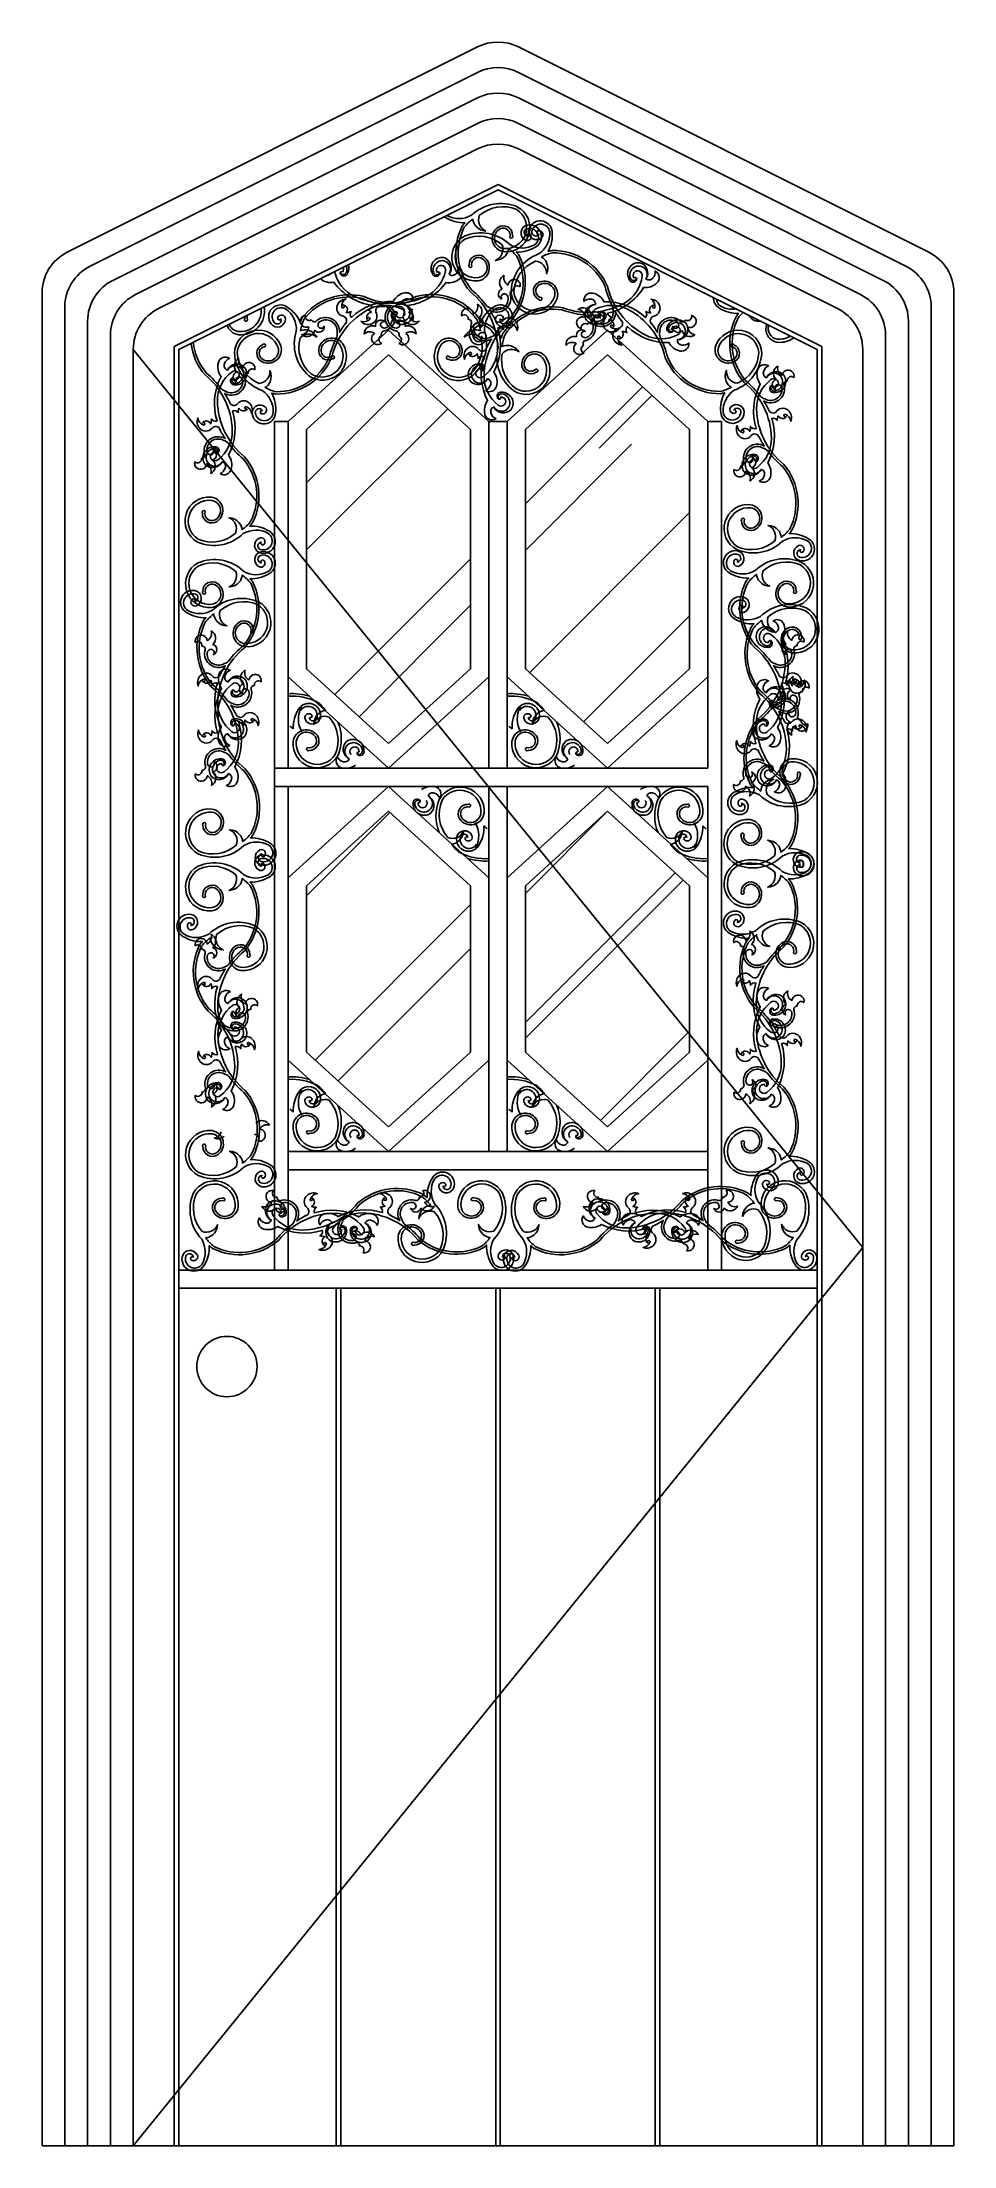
# Model space of a CAD drawing. Header units: metres. Extents: x 0 to 1000, y 0 to 2306.
import ezdxf

# ---------------------------------------------------------------- set-up
doc = ezdxf.new("R2010")
doc.units = ezdxf.units.M
for name, color, linetype in [('2', 2, 'Continuous'), ('3', 3, 'Continuous'), ('4', 4, 'Continuous'), ('BH', 3, 'Continuous')]:
    doc.layers.add(name, color=color, linetype=linetype)

# ---------------------------------------------------------------- blocks, each defined once
blk = doc.blocks.new('TH-19')
at = {"layer": '3'}
for points in [[(1097.17, -357.8, 0.03), (1008.96, -408.15, 0.64), (885.4, -234.57, -0.59), (842.49, -210.17, -0.67), (812.81, -153.3, 1.07), (797.58, -254, -0.38), (716.91, -287.57, 0.53), (829.22, -303.43, 0.72), (916.45, -305.86, -0.64), (870.83, -284.92, -0.17), (890.32, -256.39, -0.65), (991.67, -398.11, -0.12), (971.57, -434.39, 0.06), (838.37, -560.18, -0.3), (314.56, -621.74, -0.07), (245.88, -549.91, 0.17), (305.9, -523.94, 0.21), (345.35, -439.93, -0.41), (215.56, -495.76, -0.29), (166.56, -182.75, -0.8), (491.25, -295.02, -0.76), (325.28, -317.02, -0.62), (396.59, -240.84, 1.16), (383.73, -217.31, 0.61), (315.12, -340.72, 0.68), (518.35, -291.64, 0.82), (141.87, -177.81, 0.3), (212.41, -560.57, -0.27), (214.73, -769.04, -0.88), (79.8, -702.85, -0.77), (142.23, -710.93, 1.05), (124.57, -733.98, 0.79), (175.66, -694.69, 0.74), (48.53, -710.48, 0.84), (232.08, -779.28, 0.15), (276, -615.02, 0.03), (303.79, -638.69, 0.3), (855.2, -570.99, -0.22), (1321.03, -343.3, -0.24), (1565.62, -463.62, -1.5), (1498.24, -484.67, 0.57), (1514.86, -465.2, 0.78), (1457.41, -492.73, 0.62), (1603.16, -571.57, 0.53), (1581.71, -427.02, -0.44), (1635.96, -403.34, -0.23), (1681.21, -444.39, 0.51), (1644.9, -351.43, 0.23), (1527.64, -373.91, 0.2), (1155.03, -340.54, -0.35), (1173.45, -293.66, -0.1), (1132.8, -286.4, 0.57), (1138.88, -216.47, -1.23), (1119.57, -230.66, -0.31), (1180.71, -179.76, 0.29), (1095.05, -195, 0.46), (1093.54, -296.87, -0.66), (1080.85, -366.01)], [(1515.56, -468.28, 0.56), (1469.9, -489.36, 0.31), (1514.07, -553.84, 0.98), (1581.71, -427.02, 1.01)]]:
    blk.add_lwpolyline(points, format="xyb", dxfattribs=at)

msp = doc.modelspace()

# ---------------------------------------------------------------- linework, layer by layer
at = {"layer": '2'}
msp.add_line((0, 0), (1000, 0), dxfattribs=at)
at = {"layer": '3'}
for p, q in [((477.64, 2272.67), (52.64, 2060.17)), ((947.36, 2060.17), (522.36, 2272.67)), ((477.64, 2244.72), (77.64, 2044.72)), ((922.36, 2044.72), (522.36, 2244.72)), ((477.64, 2216.77), (102.64, 2029.27)), ((897.36, 2029.27), (522.36, 2216.77)), ((25, 2015.45), (25, 0)), ((975, 0), (975, 2015.45)), ((50, 2000), (50, 0)), ((75, 1984.55), (75, 0)), ((380, 1990), (270, 1890)), ((490, 1890), (380, 1990)), ((510, 1890), (620, 1990)), ((620, 1990), (730, 1890)), ((925, 0), (925, 1984.55)), ((950, 0), (950, 2000)), ((380, 1962.97), (290, 1881.15)), ((470, 1881.15), (380, 1962.97)), ((530, 1881.15), (620, 1962.97)), ((620, 1962.97), (710, 1881.15)), ((255, 960), (255, 1890)), ((255, 1890), (270, 1890)), ((270, 1510), (270, 1890)), ((270, 1890), (270, 1610)), ((290, 1881.15), (290, 1618.85)), ((470, 1618.85), (470, 1881.15)), ((490, 1890), (510, 1890)), ((490, 1510), (490, 1890)), ((490, 1610), (490, 1890)), ((510, 1510), (510, 1890)), ((510, 1610), (510, 1890)), ((530, 1618.85), (530, 1881.15)), ((710, 1881.15), (710, 1618.85)), ((745, 1890), (730, 1890)), ((730, 1510), (730, 1890)), ((730, 1890), (730, 1610)), ((745, 960), (745, 1890)), ((290, 1618.85), (380, 1537.03)), ((380, 1537.03), (470, 1618.85)), ((620, 1537.03), (530, 1618.85)), ((710, 1618.85), (620, 1537.03)), ((270, 1610), (380, 1510)), ((380, 1510), (490, 1610)), ((620, 1510), (510, 1610)), ((730, 1610), (620, 1510)), ((255, 1510), (730, 1510)), ((255, 1490), (730, 1490)), ((270, 960), (270, 1490)), ((380, 1490), (270, 1390)), ((490, 1390), (380, 1490)), ((490, 1090), (490, 1490)), ((510, 1390), (620, 1490)), ((510, 1090), (510, 1490)), ((620, 1490), (730, 1390)), ((730, 960), (730, 1490)), ((380, 1462.97), (290, 1381.15)), ((470, 1381.15), (380, 1462.97)), ((530, 1381.15), (620, 1462.97)), ((620, 1462.97), (710, 1381.15)), ((270, 1390), (270, 1190)), ((490, 1190), (490, 1390)), ((510, 1190), (510, 1390)), ((730, 1390), (730, 1190)), ((290, 1381.15), (290, 1198.85)), ((470, 1198.85), (470, 1381.15)), ((530, 1198.85), (530, 1381.15)), ((710, 1381.15), (710, 1198.85)), ((270, 1190), (380, 1090)), ((290, 1198.85), (380, 1117.03)), ((380, 1117.03), (470, 1198.85)), ((380, 1090), (490, 1190)), ((620, 1090), (510, 1190)), ((620, 1117.03), (530, 1198.85)), ((710, 1198.85), (620, 1117.03)), ((730, 1190), (620, 1090)), ((270, 1090), (730, 1090)), ((270, 1070), (730, 1070)), ((150, 960), (850, 960)), ((150, 940), (850, 940)), ((322.5, 940), (322.5, 0)), ((327.5, 940), (327.5, 0)), ((497.5, 940), (497.5, 0)), ((502.5, 940), (502.5, 0)), ((672.5, 940), (672.5, 0)), ((677.5, 940), (677.5, 0))]:
    msp.add_line(p, q, dxfattribs=at)
for points in [[(855, 0), (855, 1972.19), (500, 2149.69), (145, 1972.19), (145, 0)], [(850, 0), (850, 1969.1), (500, 2144.1), (150, 1969.1), (150, 0)], [(100, 1969.1), (900, 984.55), (100, 0)]]:
    msp.add_lwpolyline(points, dxfattribs=at)
for points in [[(333.59, 1998.74, 0.03), (326.12, 1987.75, 0.64), (301.61, 2001.04, -0.59), (295.16, 2001.43, -0.67), (288.39, 2006.41, 1.07), (292.4, 1993.7, -0.38), (284.85, 1985.1, 0.53), (298.97, 1989.71, 0.72), (309.36, 1994.44, -0.64), (302.79, 1994.28, -0.17), (303.44, 1998.75, -0.65), (323.51, 1987.93, -0.12), (323.24, 1982.51, 0.06), (314.82, 1960.05, -0.3), (256.8, 1922.66, -0.07), (244.59, 1927.15, 0.17), (250.15, 1933.66, 0.21), (249.95, 1945.8, -0.41), (237.91, 1931.77, -0.29), (214.12, 1965.74, -0.8), (258.75, 1971.24, -0.76), (240.51, 1959.09, -0.62), (244.51, 1972.16, 1.16), (241.64, 1974.18, 0.61), (240.68, 1955.72, 0.68), (261.75, 1973.19, 0.82), (210.94, 1964.9, 0.3), (241.27, 1923.97, -0.27), (253.54, 1899.6, -0.88), (233.87, 1899.61, -0.77), (241.67, 1902.25, 1.05), (240.93, 1898.53, 0.79), (244.67, 1906.09, 0.74), (230.63, 1896.91, 0.84), (256.17, 1899.39, 0.15), (251.88, 1921.23, 0.03), (256.51, 1920.05, 0.3), (317.42, 1959.75, -0.22), (359.07, 2013.34, -0.24), (394.75, 2013.27, -1.5), (388.04, 2006.92, 0.57), (388.88, 2010.17, 0.78), (383.71, 2003.62, 0.62), (405.38, 2002.75, 0.53), (394.53, 2018.5, -0.44), (399.55, 2024.41, -0.23), (407.23, 2022.19, 0.51), (397.61, 2031.03, 0.23), (385.12, 2021.63, 0.2), (339.4, 2004.1, -0.35), (338.87, 2010.67, -0.1), (333.67, 2009.19, 0.57), (330.36, 2017.76, -1.23), (328.91, 2014.98, -0.31), (333.16, 2024.48, 0.29), (323.97, 2017.76, 0.46), (329.66, 2005.7, -0.66), (332.15, 1996.84)], [(389.13, 2009.84, 0.56), (384.98, 2004.74, 0.31), (393.89, 1999.7, 0.98), (394.53, 2018.5, 1.01)], [(194.18, 1882.93, 0.03), (200.77, 1871.39, 0.64), (178.05, 1855.22, -0.59), (174.86, 1849.6, -0.67), (167.41, 1845.71, 1.07), (180.6, 1843.72, -0.38), (184.99, 1833.16, 0.53), (187.07, 1847.86, 0.72), (187.38, 1859.28, -0.64), (184.64, 1853.31, -0.17), (180.91, 1855.86, -0.65), (199.46, 1869.13, -0.12), (204.21, 1866.5, 0.06), (220.67, 1849.06, -0.3), (228.73, 1780.5, -0.07), (219.33, 1771.51, 0.17), (215.93, 1779.37, 0.21), (204.93, 1784.53, -0.41), (212.24, 1767.54, -0.29), (171.27, 1761.13, -0.8), (185.97, 1803.63, -0.76), (188.84, 1781.9, -0.62), (178.87, 1791.24, 1.16), (175.79, 1789.55, 0.61), (191.95, 1780.57, 0.68), (185.52, 1807.17, 0.82), (170.62, 1757.9, 0.3), (220.72, 1767.13, -0.27), (248.01, 1767.43, -0.88), (239.35, 1749.77, -0.77), (240.4, 1757.94, 1.05), (243.42, 1755.63, 0.79), (238.28, 1762.32, 0.74), (240.34, 1745.68, 0.84), (249.35, 1769.7, 0.15), (227.85, 1775.45, 0.03), (230.95, 1779.09, 0.3), (222.09, 1851.26, -0.22), (192.28, 1912.24, -0.24), (208.03, 1944.25, -1.5), (210.79, 1935.43, 0.57), (208.24, 1937.61, 0.78), (211.84, 1930.09, 0.62), (222.16, 1949.16, 0.53), (203.24, 1946.36, -0.44), (200.14, 1953.46, -0.23), (205.52, 1959.38, 0.51), (193.35, 1954.63, 0.23), (196.29, 1939.28, 0.2), (191.92, 1890.51, -0.35), (185.79, 1892.92, -0.1), (184.84, 1887.6, 0.57), (175.68, 1888.39, -1.23), (177.54, 1885.87, -0.31), (170.88, 1893.87, 0.29), (172.87, 1882.66, 0.46), (186.21, 1882.46, -0.66), (195.26, 1880.8)], [(208.64, 1937.7, 0.56), (211.4, 1931.72, 0.31), (219.84, 1937.5, 0.98), (203.24, 1946.36, 1.01)], [(785.45, 1874.64, 0.03), (792.04, 1863.09, 0.64), (769.32, 1846.92, -0.59), (766.13, 1841.3, -0.67), (758.68, 1837.42, 1.07), (771.86, 1835.42, -0.38), (776.26, 1824.86, 0.53), (778.33, 1839.56, 0.72), (778.65, 1850.98, -0.64), (775.91, 1845.01, -0.17), (772.18, 1847.56, -0.65), (790.73, 1860.83, -0.12), (795.48, 1858.2, 0.06), (811.94, 1840.76, -0.3), (820, 1772.2, -0.07), (810.6, 1763.21, 0.17), (807.2, 1771.07, 0.21), (796.2, 1776.23, -0.41), (803.51, 1759.24, -0.29), (762.54, 1752.83, -0.8), (777.23, 1795.33, -0.76), (780.11, 1773.6, -0.62), (770.14, 1782.94, 1.16), (767.06, 1781.25, 0.61), (783.22, 1772.27, 0.68), (776.79, 1798.87, 0.82), (761.89, 1749.6, 0.3), (811.99, 1758.83, -0.27), (839.28, 1759.13, -0.88), (830.61, 1741.47, -0.77), (831.67, 1749.64, 1.05), (834.69, 1747.33, 0.79), (829.55, 1754.02, 0.74), (831.61, 1737.38, 0.84), (840.62, 1761.4, 0.15), (819.12, 1767.15, 0.03), (822.22, 1770.79, 0.3), (813.36, 1842.96, -0.22), (783.55, 1903.94, -0.24), (799.3, 1935.95, -1.5), (802.06, 1927.13, 0.57), (799.51, 1929.31, 0.78), (803.11, 1921.79, 0.62), (813.43, 1940.87, 0.53), (794.51, 1938.06, -0.44), (791.41, 1945.16, -0.23), (796.78, 1951.08, 0.51), (784.62, 1946.33, 0.23), (787.56, 1930.98, 0.2), (783.19, 1882.21, -0.35), (777.06, 1884.62, -0.1), (776.11, 1879.3, 0.57), (766.95, 1880.1, -1.23), (768.81, 1877.57, -0.31), (762.15, 1885.57, 0.29), (764.14, 1874.36, 0.46), (777.48, 1874.16, -0.66), (786.53, 1872.5)], [(799.91, 1929.4, 0.56), (802.67, 1923.42, 0.31), (811.11, 1929.2, 0.98), (794.51, 1938.06, 1.01)], [(808.71, 1610.99, 0.03), (802.12, 1622.54, 0.64), (824.84, 1638.71, -0.59), (828.03, 1644.33, -0.67), (835.47, 1648.21, 1.07), (822.29, 1650.21, -0.38), (817.9, 1660.76, 0.53), (815.82, 1646.06, 0.72), (815.5, 1634.65, -0.64), (818.24, 1640.62, -0.17), (821.98, 1638.07, -0.65), (803.43, 1624.8, -0.12), (798.68, 1627.43, 0.06), (782.22, 1644.87, -0.3), (774.16, 1713.43, -0.07), (783.56, 1722.42, 0.17), (786.96, 1714.56, 0.21), (797.96, 1709.4, -0.41), (790.65, 1726.39, -0.29), (831.62, 1732.8, -0.8), (816.92, 1690.3, -0.76), (814.04, 1712.03, -0.62), (824.01, 1702.69, 1.16), (827.09, 1704.38, 0.61), (810.94, 1713.36, 0.68), (817.37, 1686.75, 0.82), (832.26, 1736.03, 0.3), (782.17, 1726.8, -0.27), (754.88, 1726.5, -0.88), (763.54, 1744.16, -0.77), (762.48, 1735.98, 1.05), (759.47, 1738.3, 0.79), (764.61, 1731.61, 0.74), (762.54, 1748.25, 0.84), (753.54, 1724.22, 0.15), (775.04, 1718.48, 0.03), (771.94, 1714.84, 0.3), (780.8, 1642.66, -0.22), (810.6, 1581.69, -0.24), (794.85, 1549.68, -1.5), (792.1, 1558.5, 0.57), (794.65, 1556.32, 0.78), (791.04, 1563.84, 0.62), (780.73, 1544.76, 0.53), (799.65, 1547.57, -0.44), (802.74, 1540.47, -0.23), (797.37, 1534.55, 0.51), (809.54, 1539.3, 0.23), (806.6, 1554.65, 0.2), (810.97, 1603.42, -0.35), (817.1, 1601.01, -0.1), (818.05, 1606.33, 0.57), (827.21, 1605.53, -1.23), (825.35, 1608.06, -0.31), (832.01, 1600.06, 0.29), (830.02, 1611.27, 0.46), (816.68, 1611.47, -0.66), (807.63, 1613.13)], [(213.52, 1567.51, 0.03), (206.93, 1579.05, 0.64), (229.65, 1595.23, -0.59), (232.85, 1600.84, -0.67), (240.29, 1604.73, 1.07), (227.11, 1606.72, -0.38), (222.71, 1617.28, 0.53), (220.64, 1602.58, 0.72), (220.32, 1591.16, -0.64), (223.06, 1597.13, -0.17), (226.8, 1594.58, -0.65), (208.25, 1581.32, -0.12), (203.5, 1583.95, 0.06), (187.03, 1601.38, -0.3), (178.97, 1669.94, -0.07), (188.38, 1678.93, 0.17), (191.78, 1671.08, 0.21), (202.77, 1665.91, -0.41), (195.46, 1682.9, -0.29), (236.43, 1689.32, -0.8), (221.74, 1646.82, -0.76), (218.86, 1668.54, -0.62), (228.83, 1659.21, 1.16), (231.91, 1660.89, 0.61), (215.76, 1669.87, 0.68), (222.18, 1643.27, 0.82), (237.08, 1692.55, 0.3), (186.98, 1683.31, -0.27), (159.69, 1683.01, -0.88), (168.36, 1700.67, -0.77), (167.3, 1692.5, 1.05), (164.28, 1694.81, 0.79), (169.43, 1688.12, 0.74), (167.36, 1704.76, 0.84), (158.35, 1680.74, 0.15), (179.85, 1674.99, 0.03), (176.76, 1671.35, 0.3), (185.62, 1599.18, -0.22), (215.42, 1538.21, -0.24), (199.67, 1506.19, -1.5), (196.92, 1515.01, 0.57), (199.46, 1512.84, 0.78), (195.86, 1520.36, 0.62), (185.54, 1501.28, 0.53), (204.46, 1504.09, -0.44), (207.56, 1496.99, -0.23), (202.19, 1491.06, 0.51), (214.36, 1495.82, 0.23), (211.41, 1511.16, 0.2), (215.78, 1559.93, -0.35), (221.92, 1557.52, -0.1), (222.87, 1562.84, 0.57), (232.02, 1562.05, -1.23), (230.16, 1564.58, -0.31), (236.83, 1556.57, 0.29), (234.83, 1567.79, 0.46), (221.5, 1567.98, -0.66), (212.45, 1569.64)], [(814.46, 1560.62, 0.03), (807.87, 1572.16, 0.64), (830.59, 1588.34, -0.59), (833.78, 1593.95, -0.67), (841.23, 1597.84, 1.07), (828.04, 1599.83, -0.38), (823.65, 1610.39, 0.53), (821.57, 1595.69, 0.72), (821.26, 1584.27, -0.64), (824, 1590.24, -0.17), (827.73, 1587.69, -0.65), (809.18, 1574.43, -0.12), (804.43, 1577.06, 0.06), (787.97, 1594.49, -0.3), (779.91, 1663.05, -0.07), (789.31, 1672.04, 0.17), (792.71, 1664.19, 0.21), (803.71, 1659.02, -0.41), (796.4, 1676.01, -0.29), (837.37, 1682.43, -0.8), (822.67, 1639.93, -0.76), (819.8, 1661.65, -0.62), (829.77, 1652.32, 1.16), (832.85, 1654, 0.61), (816.69, 1662.98, 0.68), (823.12, 1636.38, 0.82), (838.02, 1685.66, 0.3), (787.92, 1676.42, -0.27), (760.63, 1676.12, -0.88), (769.29, 1693.78, -0.77), (768.24, 1685.61, 1.05), (765.22, 1687.92, 0.79), (770.36, 1681.24, 0.74), (768.3, 1697.87, 0.84), (759.29, 1673.85, 0.15), (780.79, 1668.1, 0.03), (777.69, 1664.46, 0.3), (786.55, 1592.29, -0.22), (816.36, 1531.32, -0.24), (800.61, 1499.3, -1.5), (797.85, 1508.12, 0.57), (800.4, 1505.95, 0.78), (796.8, 1513.47, 0.62), (786.48, 1494.39, 0.53), (805.4, 1497.2, -0.44), (808.5, 1490.1, -0.23), (803.12, 1484.17, 0.51), (815.29, 1488.93, 0.23), (812.35, 1504.27, 0.2), (816.72, 1553.04, -0.35), (822.85, 1550.63, -0.1), (823.8, 1555.96, 0.57), (832.96, 1555.16, -1.23), (831.1, 1557.69, -0.31), (837.76, 1549.68, 0.29), (835.77, 1560.9, 0.46), (822.43, 1561.09, -0.66), (813.38, 1562.75)], [(194.84, 1541.07, 0.03), (201.43, 1529.52, 0.64), (178.71, 1513.35, -0.59), (175.51, 1507.73, -0.67), (168.07, 1503.85, 1.07), (181.25, 1501.85, -0.38), (185.64, 1491.3, 0.53), (187.72, 1506, 0.72), (188.04, 1517.41, -0.64), (185.3, 1511.44, -0.17), (181.56, 1513.99, -0.65), (200.11, 1527.26, -0.12), (204.86, 1524.63, 0.06), (221.33, 1507.19, -0.3), (229.38, 1438.63, -0.07), (219.98, 1429.64, 0.17), (216.58, 1437.5, 0.21), (205.59, 1442.66, -0.41), (212.9, 1425.67, -0.29), (171.92, 1419.26, -0.8), (186.62, 1461.76, -0.76), (189.5, 1440.03, -0.62), (179.53, 1449.37, 1.16), (176.45, 1447.68, 0.61), (192.6, 1438.7, 0.68), (186.18, 1465.31, 0.82), (171.28, 1416.03, 0.3), (221.38, 1425.26, -0.27), (248.66, 1425.56, -0.88), (240, 1407.9, -0.77), (241.06, 1416.08, 1.05), (244.07, 1413.76, 0.79), (238.93, 1420.45, 0.74), (241, 1403.81, 0.84), (250, 1427.84, 0.15), (228.5, 1433.58, 0.03), (231.6, 1437.22, 0.3), (222.74, 1509.4, -0.22), (192.94, 1570.37, -0.24), (208.69, 1602.38, -1.5), (211.44, 1593.56, 0.57), (208.89, 1595.74, 0.78), (212.5, 1588.22, 0.62), (222.82, 1607.3, 0.53), (203.9, 1604.49, -0.44), (200.8, 1611.59, -0.23), (206.17, 1617.51, 0.51), (194, 1612.76, 0.23), (196.95, 1597.41, 0.2), (192.58, 1548.64, -0.35), (186.44, 1551.05, -0.1), (185.49, 1545.73, 0.57), (176.34, 1546.53, -1.23), (178.19, 1544, -0.31), (171.53, 1552, 0.29), (173.53, 1540.79, 0.46), (186.86, 1540.59, -0.66), (195.91, 1538.93)], [(209.3, 1595.83, 0.56), (212.06, 1589.85, 0.31), (220.5, 1595.64, 0.98), (203.9, 1604.49, 1.01)], [(785.13, 1529.4, 0.03), (791.72, 1517.86, 0.64), (769, 1501.69, -0.59), (765.8, 1496.07, -0.67), (758.36, 1492.18, 1.07), (771.54, 1490.19, -0.38), (775.93, 1479.63, 0.53), (778.01, 1494.33, 0.72), (778.33, 1505.75, -0.64), (775.59, 1499.78, -0.17), (771.85, 1502.33, -0.65), (790.4, 1515.59, -0.12), (795.15, 1512.96, 0.06), (811.62, 1495.53, -0.3), (819.67, 1426.97, -0.07), (810.27, 1417.98, 0.17), (806.87, 1425.83, 0.21), (795.88, 1431, -0.41), (803.19, 1414.01, -0.29), (762.21, 1407.6, -0.8), (776.91, 1450.1, -0.76), (779.79, 1428.37, -0.62), (769.82, 1437.71, 1.16), (766.74, 1436.02, 0.61), (782.89, 1427.04, 0.68), (776.47, 1453.64, 0.82), (761.57, 1404.36, 0.3), (811.67, 1413.6, -0.27), (838.95, 1413.9, -0.88), (830.29, 1396.24, -0.77), (831.35, 1404.41, 1.05), (834.37, 1402.1, 0.79), (829.22, 1408.79, 0.74), (831.29, 1392.15, 0.84), (840.29, 1416.17, 0.15), (818.79, 1421.92, 0.03), (821.89, 1425.56, 0.3), (813.03, 1497.73, -0.22), (783.23, 1558.7, -0.24), (798.98, 1590.72, -1.5), (801.73, 1581.9, 0.57), (799.18, 1584.08, 0.78), (802.79, 1576.56, 0.62), (813.11, 1595.63, 0.53), (794.19, 1592.82, -0.44), (791.09, 1599.93, -0.23), (796.46, 1605.85, 0.51), (784.29, 1601.1, 0.23), (787.24, 1585.75, 0.2), (782.87, 1536.98, -0.35), (776.73, 1539.39, -0.1), (775.78, 1534.07, 0.57), (766.63, 1534.86, -1.23), (768.49, 1532.34, -0.31), (761.82, 1540.34, 0.29), (763.82, 1529.13, 0.46), (777.15, 1528.93, -0.66), (786.2, 1527.27)], [(799.59, 1584.17, 0.56), (802.35, 1578.19, 0.31), (810.79, 1583.97, 0.98), (794.19, 1592.82, 1.01)], [(794.25, 1556.23, 0.56), (791.49, 1562.21, 0.31), (783.05, 1556.42, 0.98), (799.65, 1547.57, 1.01)], [(199.06, 1512.74, 0.56), (196.3, 1518.72, 0.31), (187.86, 1512.94, 0.98), (204.46, 1504.09, 1.01)], [(800, 1505.85, 0.56), (797.24, 1511.83, 0.31), (788.8, 1506.05, 0.98), (805.4, 1497.2, 1.01)], [(209.52, 1212.49, 0.03), (202.93, 1224.03, 0.64), (225.65, 1240.21, -0.59), (228.85, 1245.82, -0.67), (236.29, 1249.71, 1.07), (223.11, 1251.7, -0.38), (218.72, 1262.26, 0.53), (216.64, 1247.56, 0.72), (216.32, 1236.14, -0.64), (219.06, 1242.11, -0.17), (222.8, 1239.56, -0.65), (204.25, 1226.3, -0.12), (199.5, 1228.93, 0.06), (183.03, 1246.36, -0.3), (174.98, 1314.92, -0.07), (184.38, 1323.91, 0.17), (187.78, 1316.06, 0.21), (198.77, 1310.89, -0.41), (191.47, 1327.88, -0.29), (232.44, 1334.3, -0.8), (217.74, 1291.8, -0.76), (214.86, 1313.52, -0.62), (224.83, 1304.19, 1.16), (227.91, 1305.87, 0.61), (211.76, 1314.85, 0.68), (218.18, 1288.25, 0.82), (233.08, 1337.53, 0.3), (182.98, 1328.29, -0.27), (155.7, 1327.99, -0.88), (164.36, 1345.65, -0.77), (163.3, 1337.48, 1.05), (160.29, 1339.79, 0.79), (165.43, 1333.1, 0.74), (163.36, 1349.74, 0.84), (154.36, 1325.72, 0.15), (175.86, 1319.97, 0.03), (172.76, 1316.33, 0.3), (181.62, 1244.16, -0.22), (211.42, 1183.19, -0.24), (195.67, 1151.17, -1.5), (192.92, 1159.99, 0.57), (195.47, 1157.81, 0.78), (191.86, 1165.33, 0.62), (181.54, 1146.26, 0.53), (200.46, 1149.07, -0.44), (203.56, 1141.96, -0.23), (198.19, 1136.04, 0.51), (210.36, 1140.79, 0.23), (207.42, 1156.14, 0.2), (211.78, 1204.91, -0.35), (217.92, 1202.5, -0.1), (218.87, 1207.82, 0.57), (228.02, 1207.03, -1.23), (226.17, 1209.55, -0.31), (232.83, 1201.55, 0.29), (230.83, 1212.76, 0.46), (217.5, 1212.96, -0.66), (208.45, 1214.62)], [(808.78, 1216.03, 0.03), (802.19, 1227.58, 0.64), (824.91, 1243.75, -0.59), (828.11, 1249.37, -0.67), (835.55, 1253.25, 1.07), (822.37, 1255.24, -0.38), (817.98, 1265.8, 0.53), (815.9, 1251.1, 0.72), (815.58, 1239.69, -0.64), (818.32, 1245.66, -0.17), (822.06, 1243.11, -0.65), (803.51, 1229.84, -0.12), (798.76, 1232.47, 0.06), (782.29, 1249.91, -0.3), (774.24, 1318.47, -0.07), (783.64, 1327.46, 0.17), (787.04, 1319.6, 0.21), (798.03, 1314.44, -0.41), (790.72, 1331.43, -0.29), (831.7, 1337.84, -0.8), (817, 1295.34, -0.76), (814.12, 1317.06, -0.62), (824.09, 1307.73, 1.16), (827.17, 1309.41, 0.61), (811.02, 1318.39, 0.68), (817.44, 1291.79, 0.82), (832.34, 1341.07, 0.3), (782.24, 1331.84, -0.27), (754.96, 1331.53, -0.88), (763.62, 1349.19, -0.77), (762.56, 1341.02, 1.05), (759.54, 1343.33, 0.79), (764.69, 1336.65, 0.74), (762.62, 1353.29, 0.84), (753.62, 1329.26, 0.15), (775.12, 1323.51, 0.03), (772.02, 1319.88, 0.3), (780.88, 1247.7, -0.22), (810.68, 1186.73, -0.24), (794.93, 1154.72, -1.5), (792.18, 1163.54, 0.57), (794.73, 1161.36, 0.78), (791.12, 1168.88, 0.62), (780.8, 1149.8, 0.53), (799.72, 1152.61, -0.44), (802.82, 1145.51, -0.23), (797.45, 1139.59, 0.51), (809.62, 1144.34, 0.23), (806.67, 1159.69, 0.2), (811.04, 1208.46, -0.35), (817.18, 1206.05, -0.1), (818.13, 1211.37, 0.57), (827.28, 1210.57, -1.23), (825.42, 1213.1, -0.31), (832.09, 1205.1, 0.29), (830.09, 1216.31, 0.46), (816.76, 1216.51, -0.66), (807.71, 1218.17)], [(785.45, 1192.17, 0.03), (792.04, 1180.63, 0.64), (769.32, 1164.46, -0.59), (766.13, 1158.84, -0.67), (758.68, 1154.95, 1.07), (771.86, 1152.96, -0.38), (776.26, 1142.4, 0.53), (778.33, 1157.1, 0.72), (778.65, 1168.52, -0.64), (775.91, 1162.55, -0.17), (772.18, 1165.1, -0.65), (790.73, 1178.37, -0.12), (795.48, 1175.74, 0.06), (811.94, 1158.3, -0.3), (820, 1089.74, -0.07), (810.6, 1080.75, 0.17), (807.2, 1088.61, 0.21), (796.2, 1093.77, -0.41), (803.51, 1076.78, -0.29), (762.54, 1070.37, -0.8), (777.23, 1112.87, -0.76), (780.11, 1091.14, -0.62), (770.14, 1100.48, 1.16), (767.06, 1098.79, 0.61), (783.22, 1089.81, 0.68), (776.79, 1116.41, 0.82), (761.89, 1067.14, 0.3), (811.99, 1076.37, -0.27), (839.28, 1076.67, -0.88), (830.61, 1059.01, -0.77), (831.67, 1067.18, 1.05), (834.69, 1064.87, 0.79), (829.55, 1071.56, 0.74), (831.61, 1054.92, 0.84), (840.62, 1078.94, 0.15), (819.12, 1084.69, 0.03), (822.22, 1088.33, 0.3), (813.36, 1160.5, -0.22), (783.55, 1221.48, -0.24), (799.3, 1253.49, -1.5), (802.06, 1244.67, 0.57), (799.51, 1246.85, 0.78), (803.11, 1239.33, 0.62), (813.43, 1258.4, 0.53), (794.51, 1255.6, -0.44), (791.41, 1262.7, -0.23), (796.78, 1268.62, 0.51), (784.62, 1263.87, 0.23), (787.56, 1248.52, 0.2), (783.19, 1199.75, -0.35), (777.06, 1202.16, -0.1), (776.11, 1196.84, 0.57), (766.95, 1197.63, -1.23), (768.81, 1195.11, -0.31), (762.15, 1203.11, 0.29), (764.14, 1191.9, 0.46), (777.48, 1191.7, -0.66), (786.53, 1190.04)], [(194.84, 1188.63, 0.03), (201.43, 1177.09, 0.64), (178.71, 1160.91, -0.59), (175.51, 1155.29, -0.67), (168.07, 1151.41, 1.07), (181.25, 1149.42, -0.38), (185.64, 1138.86, 0.53), (187.72, 1153.56, 0.72), (188.04, 1164.98, -0.64), (185.3, 1159, -0.17), (181.56, 1161.56, -0.65), (200.11, 1174.82, -0.12), (204.86, 1172.19, 0.06), (221.33, 1154.76, -0.3), (229.38, 1086.19, -0.07), (219.98, 1077.2, 0.17), (216.58, 1085.06, 0.21), (205.59, 1090.22, -0.41), (212.9, 1073.24, -0.29), (171.92, 1066.82, -0.8), (186.62, 1109.32, -0.76), (189.5, 1087.6, -0.62), (179.53, 1096.93, 1.16), (176.45, 1095.25, 0.61), (192.6, 1086.27, 0.68), (186.18, 1112.87, 0.82), (171.28, 1063.59, 0.3), (221.38, 1072.82, -0.27), (248.66, 1073.13, -0.88), (240, 1055.47, -0.77), (241.06, 1063.64, 1.05), (244.07, 1061.33, 0.79), (238.93, 1068.01, 0.74), (241, 1051.37, 0.84), (250, 1075.4, 0.15), (228.5, 1081.15, 0.03), (231.6, 1084.78, 0.3), (222.74, 1156.96, -0.22), (192.94, 1217.93, -0.24), (208.69, 1249.95, -1.5), (211.44, 1241.13, 0.57), (208.89, 1243.3, 0.78), (212.5, 1235.78, 0.62), (222.82, 1254.86, 0.53), (203.9, 1252.05, -0.44), (200.8, 1259.15, -0.23), (206.17, 1265.08, 0.51), (194, 1260.32, 0.23), (196.95, 1244.97, 0.2), (192.58, 1196.2, -0.35), (186.44, 1198.61, -0.1), (185.49, 1193.29, 0.57), (176.34, 1194.09, -1.23), (178.19, 1191.56, -0.31), (171.53, 1199.56, 0.29), (173.53, 1188.35, 0.46), (186.86, 1188.16, -0.66), (195.91, 1186.49)], [(209.3, 1243.39, 0.56), (212.06, 1237.42, 0.31), (220.5, 1243.2, 0.98), (203.9, 1252.05, 1.01)], [(799.91, 1246.94, 0.56), (802.67, 1240.96, 0.31), (811.11, 1246.74, 0.98), (794.51, 1255.6, 1.01)], [(195.06, 1157.72, 0.56), (192.3, 1163.7, 0.31), (183.86, 1157.92, 0.98), (200.46, 1149.07, 1.01)], [(794.32, 1161.27, 0.56), (791.56, 1167.25, 0.31), (783.12, 1161.46, 0.98), (799.72, 1152.61, 1.01)], [(314.78, 1005.72, 0.03), (326.32, 1012.31, 0.64), (342.5, 989.59, -0.59), (348.11, 986.4, -0.67), (352, 978.95, 1.07), (353.99, 992.14, -0.38), (364.55, 996.53, 0.53), (349.85, 998.61, 0.72), (338.43, 998.92, -0.64), (344.4, 996.18, -0.17), (341.85, 992.45, -0.65), (328.59, 1011, -0.12), (331.22, 1015.75, 0.06), (348.65, 1032.21, -0.3), (417.21, 1040.27, -0.07), (426.21, 1030.87, 0.17), (418.35, 1027.47, 0.21), (413.19, 1016.47, -0.41), (430.17, 1023.78, -0.29), (436.59, 982.81, -0.8), (394.09, 997.51, -0.76), (415.81, 1000.38, -0.62), (406.48, 990.41, 1.16), (408.16, 987.33, 0.61), (417.14, 1003.49, 0.68), (390.54, 997.06, 0.82), (439.82, 982.16, 0.3), (430.58, 1032.26, -0.27), (430.28, 1059.55, -0.88), (447.94, 1050.89, -0.77), (439.77, 1051.94, 1.05), (442.08, 1054.96, 0.79), (435.4, 1049.82, 0.74), (452.04, 1051.88, 0.84), (428.01, 1060.89, 0.15), (422.26, 1039.39, 0.03), (418.63, 1042.49, 0.3), (346.45, 1033.63, -0.22), (285.48, 1003.82, -0.24), (253.46, 1019.57, -1.5), (262.28, 1022.33, 0.57), (260.11, 1019.78, 0.78), (267.63, 1023.38, 0.62), (248.55, 1033.7, 0.53), (251.36, 1014.78, -0.44), (244.26, 1011.68, -0.23), (238.33, 1017.06, 0.51), (243.09, 1004.89, 0.23), (258.43, 1007.83, 0.2), (307.21, 1003.46, -0.35), (304.8, 997.33, -0.1), (310.12, 996.38, 0.57), (309.32, 987.22, -1.23), (311.85, 989.08, -0.31), (303.84, 982.42, 0.29), (315.06, 984.41, 0.46), (315.25, 997.75, -0.66), (316.91, 1006.8)], [(669.8, 1007.98, 0.03), (681.35, 1014.58, 0.64), (697.52, 991.86, -0.59), (703.14, 988.66, -0.67), (707.02, 981.22, 1.07), (709.01, 994.4, -0.38), (719.57, 998.79, 0.53), (704.87, 1000.87, 0.72), (693.45, 1001.19, -0.64), (699.43, 998.45, -0.17), (696.88, 994.71, -0.65), (683.61, 1013.26, -0.12), (686.24, 1018.01, 0.06), (703.67, 1034.47, -0.3), (772.24, 1042.53, -0.07), (781.23, 1033.13, 0.17), (773.37, 1029.73, 0.21), (768.21, 1018.73, -0.41), (785.19, 1026.04, -0.29), (791.61, 985.07, -0.8), (749.11, 999.77, -0.76), (770.83, 1002.65, -0.62), (761.5, 992.68, 1.16), (763.18, 989.6, 0.61), (772.16, 1005.75, 0.68), (745.56, 999.32, 0.82), (794.84, 984.43, 0.3), (785.61, 1034.52, -0.27), (785.3, 1061.81, -0.88), (802.96, 1053.15, -0.77), (794.79, 1054.21, 1.05), (797.1, 1057.22, 0.79), (790.42, 1052.08, 0.74), (807.06, 1054.15, 0.84), (783.03, 1063.15, 0.15), (777.28, 1041.65, 0.03), (773.65, 1044.75, 0.3), (701.47, 1035.89, -0.22), (640.5, 1006.09, -0.24), (608.48, 1021.84, -1.5), (617.3, 1024.59, 0.57), (615.13, 1022.04, 0.78), (622.65, 1025.65, 0.62), (603.57, 1035.96, 0.53), (606.38, 1017.04, -0.44), (599.28, 1013.95, -0.23), (593.35, 1019.32, 0.51), (598.11, 1007.15, 0.23), (613.46, 1010.09, 0.2), (662.23, 1005.72, -0.35), (659.82, 999.59, -0.1), (665.14, 998.64, 0.57), (664.34, 989.49, -1.23), (666.87, 991.34, -0.31), (658.87, 984.68, 0.29), (670.08, 986.68, 0.46), (670.28, 1000.01, -0.66), (671.94, 1009.06)], [(290.92, 1020.41, 0.03), (279.38, 1013.82, 0.64), (263.2, 1036.54, -0.59), (257.59, 1039.73, -0.67), (253.7, 1047.18, 1.07), (251.71, 1034, -0.38), (241.15, 1029.6, 0.53), (255.85, 1027.53, 0.72), (267.27, 1027.21, -0.64), (261.3, 1029.95, -0.17), (263.85, 1033.68, -0.65), (277.11, 1015.13, -0.12), (274.48, 1010.38, 0.06), (257.05, 993.92, -0.3), (188.49, 985.86, -0.07), (179.5, 995.26, 0.17), (187.35, 998.66, 0.21), (192.52, 1009.66, -0.41), (175.53, 1002.35, -0.29), (169.11, 1043.32, -0.8), (211.61, 1028.63, -0.76), (189.89, 1025.75, -0.62), (199.22, 1035.72, 1.16), (197.54, 1038.8, 0.61), (188.56, 1022.64, 0.68), (215.16, 1029.07, 0.82), (165.88, 1043.97, 0.3), (175.12, 993.87, -0.27), (175.42, 966.58, -0.88), (157.76, 975.25, -0.77), (165.93, 974.19, 1.05), (163.62, 971.17, 0.79), (170.31, 976.31, 0.74), (153.67, 974.25, 0.84), (177.69, 965.24, 0.15), (183.44, 986.74, 0.03), (187.08, 983.64, 0.3), (259.25, 992.5, -0.22), (320.22, 1022.31, -0.24), (352.24, 1006.56, -1.5), (343.42, 1003.8, 0.57), (345.59, 1006.35, 0.78), (338.07, 1002.75, 0.62), (357.15, 992.43, 0.53), (354.34, 1011.35, -0.44), (361.45, 1014.45, -0.23), (367.37, 1009.08, 0.51), (362.62, 1021.24, 0.23), (347.27, 1018.3, 0.2), (298.5, 1022.67, -0.35), (300.91, 1028.8, -0.1), (295.59, 1029.75, 0.57), (296.38, 1038.91, -1.23), (293.85, 1037.05, -0.31), (301.86, 1043.71, 0.29), (290.64, 1041.72, 0.46), (290.45, 1028.38, -0.66), (288.79, 1019.33)], [(643.36, 1020.41, 0.03), (631.81, 1013.82, 0.64), (615.64, 1036.54, -0.59), (610.02, 1039.73, -0.67), (606.14, 1047.18, 1.07), (604.15, 1034, -0.38), (593.59, 1029.6, 0.53), (608.29, 1027.53, 0.72), (619.71, 1027.21, -0.64), (613.73, 1029.95, -0.17), (616.28, 1033.68, -0.65), (629.55, 1015.13, -0.12), (626.92, 1010.38, 0.06), (609.49, 993.92, -0.3), (540.92, 985.86, -0.07), (531.93, 995.26, 0.17), (539.79, 998.66, 0.21), (544.95, 1009.66, -0.41), (527.97, 1002.35, -0.29), (521.55, 1043.32, -0.8), (564.05, 1028.63, -0.76), (542.33, 1025.75, -0.62), (551.66, 1035.72, 1.16), (549.98, 1038.8, 0.61), (541, 1022.64, 0.68), (567.6, 1029.07, 0.82), (518.32, 1043.97, 0.3), (527.55, 993.87, -0.27), (527.86, 966.58, -0.88), (510.2, 975.25, -0.77), (518.37, 974.19, 1.05), (516.06, 971.17, 0.79), (522.74, 976.31, 0.74), (506.1, 974.25, 0.84), (530.13, 965.24, 0.15), (535.88, 986.74, 0.03), (539.51, 983.64, 0.3), (611.69, 992.5, -0.22), (672.66, 1022.31, -0.24), (704.68, 1006.56, -1.5), (695.86, 1003.8, 0.57), (698.03, 1006.35, 0.78), (690.51, 1002.75, 0.62), (709.59, 992.43, 0.53), (706.78, 1011.35, -0.44), (713.88, 1014.45, -0.23), (719.81, 1009.08, 0.51), (715.05, 1021.24, 0.23), (699.7, 1018.3, 0.2), (650.93, 1022.67, -0.35), (653.34, 1028.8, -0.1), (648.02, 1029.75, 0.57), (648.82, 1038.91, -1.23), (646.29, 1037.05, -0.31), (654.29, 1043.71, 0.29), (643.08, 1041.72, 0.46), (642.88, 1028.38, -0.66), (641.22, 1019.33)], [(260.02, 1020.18, 0.56), (265.99, 1022.94, 0.31), (260.21, 1031.38, 0.98), (251.36, 1014.78, 1.01)], [(615.04, 1022.45, 0.56), (621.01, 1025.2, 0.31), (615.23, 1033.64, 0.98), (606.38, 1017.04, 1.01)], [(345.69, 1005.95, 0.56), (339.71, 1003.19, 0.31), (345.49, 994.75, 0.98), (354.34, 1011.35, 1.01)], [(698.12, 1005.95, 0.56), (692.15, 1003.19, 0.31), (697.93, 994.75, 0.98), (706.78, 1011.35, 1.01)]]:
    msp.add_lwpolyline(points, format="xyb", dxfattribs=at)
for centre, radius, start, end in [((500, 2227.95), 50, 63.43, 116.57), ((500, 2200), 50, 63.43, 116.57), ((500, 2172.05), 50, 63.43, 116.57), ((503.23, 2082.1), 46.92, 67.56, 133.33), ((505.03, 2086.93), 38.53, 66.34, 131.45), ((508.35, 2102.64), 23.05, 263.65, 58.2), ((508.75, 2102.32), 26.25, 264.52, 61.84), ((449.09, 2124.85), 13.04, 231.79, 239.22), ((462.41, 2145.36), 37.48, 237.76, 272.3), ((449.18, 2124.22), 9.91, 236.52, 236.83), ((457.14, 2139.85), 27.41, 240.78, 300.49), ((519.07, 2074.79), 65.28, 153.16, 220.84), ((519.48, 2074.74), 63.06, 153.52, 219.89), ((497.86, 2075.85), 46.68, 136.64, 142.51), ((497.86, 2075.85), 44.07, 125.23, 142.2), ((485.12, 2112.67), 12.71, 183.71, 223.08), ((487.09, 2113.67), 14.85, 220.7, 269), ((491.82, 2111.04), 13.19, 158.76, 247.8), ((508.24, 2090.74), 14.69, 124.95, 262.2), ((507.4, 2091), 11.38, 113.16, 261.94), ((505.61, 2094.19), 10.37, 357.88, 123.98), ((505.62, 2094.35), 7.6, 342.95, 110.83), ((514.55, 2092.74), 1.77, 200.38, 36.97), ((75, 2015.45), 50, 116.57, 180), ((325.87, 2059.16), 11.6, 215.98, 217.87), ((324.45, 2057.39), 9.41, 212.38, 214.69), ((358.78, 2062.3), 38.69, 191.57, 245.17), ((328.7, 2052.43), 1.95, 54.06, 172.78), ((330.95, 2053.69), 4.3, 193.68, 345.35), ((330.2, 2055), 3.85, 209.97, 327.39), ((325.57, 2056.61), 5.01, 328.61, 29.34), ((325.43, 2056.92), 8.96, 333.49, 25.94), ((324.5, 2058.36), 12.07, 331.5, 18), ((925, 2015.45), 50, 0, 63.43), ((100, 2000), 50, 116.57, 180), ((125, 1984.55), 50, 116.57, 180), ((316.62, 2059.95), 17.6, 229.1, 281.12), ((313, 2055.71), 5.23, 267.63, 315.27), ((371.58, 2080.53), 63.97, 216.28, 261.29), ((427.02, 1964), 65.28, 37.06, 104.75), ((419.89, 1969.99), 79.6, 0.82, 51.28), ((404.57, 1954.98), 103.53, 36.71, 50.01), ((506.41, 2029.73), 6.01, 106.54, 250.28), ((510.71, 2042.14), 8.96, 116.05, 227.87), ((507.15, 2026.42), 3.63, 90.47, 220.23), ((514.96, 2047.41), 8.65, 161.2, 243.99), ((505.27, 2023.33), 6.97, 36.73, 74.61), ((517.82, 2039.06), 6.68, 347.71, 175.09), ((516.84, 2030.08), 3.68, 88.89, 211.85), ((521.42, 2034.18), 4.53, 49.73, 185.39), ((875, 1984.55), 50, 0, 63.43), ((900, 2000), 50, 0, 63.43), ((217.37, 2011.59), 23.05, 263.65, 6.58), ((217.78, 2011.27), 26.25, 264.52, 10.17), ((214.64, 2003.14), 10.37, 357.88, 18), ((376.53, 2099.16), 79.6, 244.72, 295.19), ((361.32, 2004.33), 5.33, 89.31, 208.56), ((356.66, 2018.13), 5.29, 273.95, 350.97), ((351.64, 2000.92), 13.1, 41.88, 65.69), ((358.51, 2005.27), 8.77, 283.55, 22.57), ((370.93, 2011.15), 5.01, 76.8, 210.21), ((369.79, 2119.53), 103.53, 269.94, 277.31), ((391.47, 2004.11), 15.31, 123.77, 254.93), ((391.22, 2004.24), 12.45, 123.18, 255.77), ((392.88, 2007.27), 11.25, 110.95, 138.88), ((369.79, 2119.53), 103.53, 280.61, 293.92), ((426.79, 1963.64), 63.06, 37.42, 103.79), ((515.31, 1983.84), 37.48, 121.66, 156.21), ((512.69, 1991), 27.41, 124.69, 184.39), ((495.22, 2025.09), 11.25, 227.05, 254.98), ((498.68, 2025.21), 15.31, 239.87, 11.02), ((404.57, 1954.98), 103.53, 26.04, 33.4), ((498.67, 2024.94), 12.45, 239.27, 11.87), ((502.76, 2004.82), 13.04, 323.59, 123.12), ((502.16, 2005.02), 9.91, 314.81, 120.73), ((501.73, 2002.42), 4.33, 24.65, 178.29), ((749.38, 2025.51), 13.04, 178.18, 239.22), ((749.47, 2024.87), 9.91, 183.27, 236.83), ((762.7, 2046.01), 37.48, 237.76, 272.3), ((757.43, 2040.5), 27.41, 240.78, 278.39), ((798.15, 1976.51), 46.68, 136.64, 142.51), ((798.15, 1976.51), 44.07, 131.36, 142.2), ((785.41, 2013.32), 12.71, 210.56, 223.08), ((217.26, 1999.7), 14.69, 195.93, 262.2), ((216.42, 1999.95), 11.38, 195.88, 261.94), ((214.65, 2003.3), 7.6, 342.95, 13.78), ((223.58, 2001.69), 1.77, 200.38, 36.97), ((352.89, 2008.45), 9.17, 249.09, 318.27), ((357.56, 2006.92), 10.61, 221.52, 286.45), ((358.13, 2002.39), 1.6, 358.33, 202.1), ((387.85, 1985.66), 3.68, 332.8, 95.75), ((388.82, 1995.97), 3.63, 334.37, 104.14), ((392.13, 1995.18), 6.01, 350.44, 134.18), ((386.88, 1999.02), 6.97, 280.64, 318.52), ((389.52, 1979.74), 4.53, 293.64, 69.3), ((395.48, 1980.83), 6.68, 231.62, 59), ((401.38, 1985.86), 8.96, 359.95, 111.77), ((404.24, 1979.73), 8.65, 45.1, 127.89), ((471.56, 1972.52), 13.19, 42.66, 131.71), ((476.01, 1975.61), 14.85, 104.61, 152.9), ((440.55, 1975), 46.92, 311.46, 17.23), ((475.97, 1977.82), 12.71, 67.61, 106.98), ((437.31, 1982.58), 44.07, 9.13, 26.11), ((437.31, 1982.58), 46.68, 20.54, 26.41), ((438.8, 1973.73), 63.97, 332.38, 17.39), ((501.39, 2003.68), 5.01, 192.89, 326.31), ((506.15, 2002.2), 8.76, 177.76, 324.2), ((501.4, 1987.79), 5.29, 30.04, 107.07), ((506.31, 2001.18), 4.27, 161.53, 311.51), ((504.01, 2003.3), 1.9, 203.77, 29.11), ((512.14, 1995.11), 8.77, 39.64, 138.66), ((519.07, 1990.85), 13.1, 157.97, 181.79), ((511.74, 1998.04), 5.33, 205.4, 324.65), ((514.89, 1996.03), 1.6, 114.43, 318.2), ((511.75, 1988.66), 9.17, 5.18, 74.37), ((511.08, 1993.53), 10.61, 337.62, 42.55), ((819.36, 1975.44), 65.28, 153.16, 220.84), ((819.78, 1975.39), 63.06, 153.52, 219.89), ((787.39, 2014.33), 14.85, 220.7, 269), ((792.11, 2011.69), 13.19, 221.21, 247.8), ((808.53, 1991.4), 14.69, 158.89, 262.2), ((807.69, 1991.65), 11.38, 159.73, 261.94), ((808.64, 2003.29), 23.05, 263.65, 301.8), ((228.09, 1983.74), 65.28, 187.03, 220.84), ((228.51, 1983.69), 63.06, 186.09, 219.89), ((456.28, 1961.15), 26.25, 148.42, 305.74), ((456.75, 1961.37), 23.05, 147.55, 302.11), ((446.11, 1966.7), 14.69, 8.86, 146.11), ((446.71, 1967.35), 11.38, 357.07, 145.84), ((445.13, 1960.15), 1.77, 84.28, 280.88), ((450.5, 1967.46), 7.6, 226.86, 354.73), ((450.36, 1967.55), 10.37, 241.78, 7.88), ((444.1, 1971.25), 38.53, 310.25, 15.36), ((460.8, 1970.27), 38.69, 306.35, 1.26), ((809.04, 2002.97), 26.25, 264.52, 306.28), ((128.91, 1878.94), 79.6, 0.82, 51.28), ((113.59, 1863.93), 103.53, 36.71, 50.01), ((207.7, 1934.17), 15.31, 239.87, 11.02), ((215.43, 1938.69), 6.01, 106.54, 250.28), ((219.74, 1951.1), 8.96, 116.05, 227.87), ((216.17, 1935.37), 3.63, 90.47, 220.23), ((223.99, 1956.36), 8.65, 161.2, 243.99), ((214.3, 1932.28), 6.97, 36.73, 74.61), ((226.85, 1948.02), 6.68, 347.71, 175.09), ((225.86, 1939.03), 3.68, 88.89, 211.85), ((230.44, 1943.14), 4.53, 49.73, 185.39), ((479.42, 1941.21), 12.07, 87.6, 215.58), ((478.1, 1942.09), 11.6, 222.91, 333.97), ((480.31, 1941.59), 9.41, 153.08, 330.78), ((480.3, 1942.68), 8.96, 89.58, 159.25), ((480.52, 1942.94), 5.01, 84.7, 309.99), ((480.78, 1949.06), 4.3, 309.77, 101.44), ((479.93, 1947.81), 3.85, 326.07, 83.49), ((482.9, 1947.59), 1.95, 170.16, 288.88), ((486.85, 1932.05), 5.23, 335.78, 71.37), ((481.46, 1933.43), 17.6, 344.49, 37.21), ((811, 1942.8), 8.96, 116.05, 227.87), ((815.25, 1948.06), 8.65, 161.2, 243.99), ((818.12, 1939.72), 6.68, 347.71, 175.09), ((821.71, 1934.84), 4.53, 49.73, 185.39), ((204.24, 1934.05), 11.25, 227.05, 254.98), ((113.59, 1863.93), 103.53, 26.04, 33.4), ((207.69, 1933.89), 12.45, 239.27, 11.87), ((482.71, 1932.58), 9.3, 292.34, 343.25), ((490.62, 1930.75), 8.06, 237.17, 345.51), ((720.18, 1870.64), 79.6, 0.82, 51.28), ((704.86, 1855.63), 103.53, 36.71, 50.01), ((795.51, 1925.75), 11.25, 227.05, 254.98), ((798.97, 1925.87), 15.31, 239.87, 11.02), ((798.96, 1925.59), 12.45, 239.27, 11.87), ((806.7, 1930.39), 6.01, 106.54, 250.28), ((807.44, 1927.07), 3.63, 90.47, 220.23), ((805.57, 1923.99), 6.97, 36.73, 74.61), ((817.13, 1930.74), 3.68, 88.89, 211.85), ((147.82, 1882.69), 63.97, 332.38, 17.39), ((210.41, 1912.63), 5.01, 192.89, 326.31), ((210.42, 1896.74), 5.29, 30.04, 107.07), ((221.16, 1904.06), 8.77, 39.64, 138.66), ((228.09, 1899.8), 13.1, 157.97, 181.79), ((220.76, 1907), 5.33, 205.4, 324.65), ((223.91, 1904.98), 1.6, 114.43, 318.2), ((220.78, 1897.61), 9.17, 5.18, 74.37), ((220.1, 1902.48), 10.61, 337.62, 42.55), ((704.86, 1855.63), 103.53, 26.04, 33.4), ((739.09, 1874.39), 63.97, 332.38, 17.39), ((801.68, 1904.33), 5.01, 192.89, 326.31), ((801.69, 1888.44), 5.29, 30.04, 107.07), ((812.43, 1895.76), 8.77, 39.64, 138.66), ((819.36, 1891.5), 13.1, 157.97, 181.79), ((812.03, 1898.7), 5.33, 205.4, 324.65), ((815.18, 1896.69), 1.6, 114.43, 318.2), ((812.05, 1889.31), 9.17, 5.18, 74.37), ((811.37, 1894.18), 10.61, 337.62, 42.55), ((169.83, 1879.22), 38.69, 306.35, 1.26), ((761.1, 1870.92), 38.69, 306.35, 1.26), ((188.44, 1850.17), 12.07, 87.6, 215.58), ((187.12, 1851.05), 11.6, 222.91, 333.97), ((189.34, 1850.55), 9.41, 153.08, 330.78), ((189.32, 1851.63), 8.96, 89.58, 159.25), ((189.54, 1851.9), 5.01, 84.7, 309.99), ((189.8, 1858.01), 4.3, 309.77, 101.44), ((188.95, 1856.76), 3.85, 326.07, 83.49), ((191.92, 1856.55), 1.95, 170.16, 288.88), ((195.88, 1841), 5.23, 335.78, 71.37), ((190.48, 1842.39), 17.6, 344.49, 37.21), ((779.71, 1841.87), 12.07, 87.6, 215.58), ((780.6, 1842.25), 9.41, 153.08, 330.78), ((780.59, 1843.33), 8.96, 89.58, 159.25), ((780.81, 1843.6), 5.01, 84.7, 309.99), ((781.07, 1849.71), 4.3, 309.77, 101.44), ((780.22, 1848.46), 3.85, 326.07, 83.49), ((783.19, 1848.25), 1.95, 170.16, 288.88), ((781.75, 1834.09), 17.6, 344.49, 37.21), ((191.74, 1841.53), 9.3, 292.34, 343.25), ((199.64, 1839.7), 8.06, 237.17, 345.51), ((778.39, 1842.75), 11.6, 222.91, 333.97), ((783.01, 1833.23), 9.3, 292.34, 343.25), ((790.91, 1831.4), 8.06, 237.17, 345.51), ((787.14, 1832.7), 5.23, 335.78, 71.37), ((273.9, 1526.5), 65.28, 72.73, 93.42), ((513.9, 1526.5), 65.28, 72.73, 93.42), ((273.85, 1526.08), 63.06, 63.52, 93.5), ((312.88, 1554.7), 37.48, 147.76, 182.3), ((308.49, 1563.72), 27.41, 150.78, 210.49), ((292.38, 1568.02), 13.04, 349.69, 149.22), ((291.74, 1567.93), 9.91, 340.9, 146.83), ((292.51, 1565.41), 4.33, 50.74, 204.38), ((294.16, 1567.2), 1.9, 229.87, 55.21), ((312.78, 1558.47), 14.85, 130.7, 179), ((274.96, 1547.71), 44.07, 35.23, 52.2), ((311.78, 1560.44), 12.71, 93.71, 133.08), ((513.85, 1526.08), 63.06, 63.52, 93.5), ((552.88, 1554.7), 37.48, 147.76, 182.3), ((548.49, 1563.72), 27.41, 150.78, 210.49), ((532.38, 1568.02), 13.04, 349.69, 149.22), ((531.74, 1567.93), 9.91, 340.9, 146.83), ((532.51, 1565.41), 4.33, 50.74, 204.38), ((534.16, 1567.2), 1.9, 229.87, 55.21), ((552.78, 1558.47), 14.85, 130.7, 179), ((514.96, 1547.71), 44.07, 35.23, 52.2), ((551.78, 1560.44), 12.71, 93.71, 133.08), ((243.37, 1519.25), 46.68, 46.64, 52.51), ((289.85, 1537.33), 14.69, 34.95, 172.2), ((290.11, 1538.17), 11.38, 23.16, 171.94), ((296.57, 1567.16), 8.76, 203.86, 350.3), ((293.3, 1539.95), 10.37, 267.88, 33.98), ((297.16, 1566.32), 4.27, 187.63, 337.61), ((310.15, 1553.75), 13.19, 68.76, 157.8), ((286.05, 1540.53), 38.53, 336.34, 41.45), ((281.21, 1542.33), 46.92, 337.56, 22.76), ((483.37, 1519.25), 46.68, 46.64, 52.51), ((529.85, 1537.33), 14.69, 34.95, 172.2), ((530.11, 1538.17), 11.38, 23.16, 171.94), ((536.57, 1567.16), 8.76, 203.86, 350.3), ((533.3, 1539.95), 10.37, 267.88, 33.98), ((537.16, 1566.32), 4.27, 187.63, 337.61), ((550.15, 1553.75), 13.19, 68.76, 157.8), ((526.05, 1540.53), 38.53, 336.34, 41.45), ((521.21, 1542.33), 46.92, 337.56, 22.76), ((301.43, 1536.81), 26.25, 174.52, 331.84), ((301.75, 1537.21), 23.05, 173.65, 328.2), ((291.85, 1531.01), 1.77, 110.38, 306.97), ((293.46, 1539.94), 7.6, 252.95, 20.83), ((330.5, 1518.33), 8.06, 147.17, 255.51), ((332.33, 1526.23), 9.3, 202.34, 253.25), ((341.85, 1530.85), 11.6, 132.91, 243.97), ((341.35, 1528.64), 9.41, 63.08, 240.78), ((340.97, 1529.53), 12.07, 357.6, 125.58), ((342.7, 1528.43), 5.01, 354.7, 219.99), ((347.35, 1526.05), 1.95, 80.16, 198.88), ((347.56, 1529.02), 3.85, 236.07, 353.49), ((348.81, 1528.17), 4.3, 219.77, 11.44), ((342.43, 1528.65), 8.96, 359.58, 69.25), ((541.43, 1536.81), 26.25, 174.52, 331.84), ((541.75, 1537.21), 23.05, 173.65, 328.2), ((531.85, 1531.01), 1.77, 110.38, 306.97), ((533.46, 1539.94), 7.6, 252.95, 20.83), ((570.5, 1518.33), 8.06, 147.17, 255.51), ((572.33, 1526.23), 9.3, 202.34, 253.25), ((581.85, 1530.85), 11.6, 132.91, 243.97), ((581.35, 1528.64), 9.41, 63.08, 240.78), ((580.97, 1529.53), 12.07, 357.6, 125.58), ((582.7, 1528.43), 5.01, 354.7, 219.99), ((587.35, 1526.05), 1.95, 80.16, 198.88), ((587.56, 1529.02), 3.85, 236.07, 353.49), ((588.81, 1528.17), 4.3, 219.77, 11.44), ((582.43, 1528.65), 8.96, 359.58, 69.25), ((333.19, 1527.49), 17.6, 254.49, 307.21), ((331.8, 1522.1), 5.23, 245.78, 341.37), ((573.19, 1527.49), 17.6, 254.49, 307.21), ((571.8, 1522.1), 5.23, 245.78, 341.37), ((411.19, 1471.83), 4.3, 39.77, 191.44), ((418.65, 1471.36), 9.41, 243.08, 60.78), ((426.81, 1472.51), 17.6, 74.49, 127.21), ((428.2, 1477.9), 5.23, 65.78, 161.37), ((418.15, 1469.15), 11.6, 312.91, 63.97), ((427.67, 1473.77), 9.3, 22.34, 73.25), ((429.5, 1481.67), 8.06, 327.17, 75.51), ((458.57, 1463.19), 26.25, 354.52, 151.84), ((458.25, 1462.79), 23.05, 353.65, 148.2), ((651.19, 1471.83), 4.3, 39.77, 191.44), ((658.65, 1471.36), 9.41, 243.08, 60.78), ((666.81, 1472.51), 17.6, 74.49, 127.21), ((668.2, 1477.9), 5.23, 65.78, 161.37), ((658.15, 1469.15), 11.6, 312.91, 63.97), ((667.67, 1473.77), 9.3, 22.34, 73.25), ((669.5, 1481.67), 8.06, 327.17, 75.51), ((698.57, 1463.19), 26.25, 354.52, 151.84), ((698.25, 1462.79), 23.05, 353.65, 148.2), ((419.03, 1470.47), 12.07, 177.6, 305.58), ((412.44, 1470.98), 3.85, 56.07, 173.49), ((417.57, 1471.35), 8.96, 179.58, 249.25), ((417.3, 1471.57), 5.01, 174.7, 39.99), ((412.65, 1473.95), 1.95, 260.16, 18.88), ((478.79, 1457.67), 46.92, 157.56, 202.76), ((473.95, 1459.47), 38.53, 156.34, 221.45), ((466.7, 1460.05), 10.37, 87.88, 213.98), ((470.15, 1462.67), 14.69, 214.95, 352.2), ((466.54, 1460.06), 7.6, 72.95, 200.83), ((469.89, 1461.83), 11.38, 203.16, 351.94), ((468.15, 1468.99), 1.77, 290.38, 126.97), ((659.03, 1470.47), 12.07, 177.6, 305.58), ((652.44, 1470.98), 3.85, 56.07, 173.49), ((657.57, 1471.35), 8.96, 179.58, 249.25), ((657.3, 1471.57), 5.01, 174.7, 39.99), ((652.65, 1473.95), 1.95, 260.16, 18.88), ((718.79, 1457.67), 46.92, 157.56, 202.76), ((713.95, 1459.47), 38.53, 156.34, 221.45), ((706.7, 1460.05), 10.37, 87.88, 213.98), ((710.15, 1462.67), 14.69, 214.95, 352.2), ((706.54, 1460.06), 7.6, 72.95, 200.83), ((709.89, 1461.83), 11.38, 203.16, 351.94), ((708.15, 1468.99), 1.77, 290.38, 126.97), ((449.85, 1446.25), 13.19, 248.76, 337.8), ((448.22, 1439.56), 12.71, 273.71, 313.08), ((467.62, 1431.98), 13.04, 169.69, 329.22), ((463.43, 1432.84), 8.76, 23.86, 170.3), ((447.22, 1441.53), 14.85, 310.7, 359), ((468.26, 1432.07), 9.91, 160.9, 326.83), ((462.84, 1433.68), 4.27, 7.63, 157.61), ((465.84, 1432.8), 1.9, 49.87, 235.21), ((467.49, 1434.59), 4.33, 230.74, 24.38), ((451.51, 1436.28), 27.41, 330.78, 30.49), ((447.12, 1445.3), 37.48, 327.76, 2.3), ((516.63, 1480.75), 46.68, 226.64, 232.51), ((689.85, 1446.25), 13.19, 248.76, 337.8), ((688.22, 1439.56), 12.71, 273.71, 313.08), ((707.62, 1431.98), 13.04, 169.69, 329.22), ((703.43, 1432.84), 8.76, 23.86, 170.3), ((687.22, 1441.53), 14.85, 310.7, 359), ((708.26, 1432.07), 9.91, 160.9, 326.83), ((702.84, 1433.68), 4.27, 7.63, 157.61), ((705.84, 1432.8), 1.9, 49.87, 235.21), ((707.49, 1434.59), 4.33, 230.74, 24.38), ((691.51, 1436.28), 27.41, 330.78, 30.49), ((687.12, 1445.3), 37.48, 327.76, 2.3), ((756.63, 1480.75), 46.68, 226.64, 232.51), ((485.04, 1452.29), 44.07, 215.23, 232.2), ((486.15, 1473.92), 63.06, 243.52, 273.5), ((486.1, 1473.5), 65.28, 252.73, 273.42), ((725.04, 1452.29), 44.07, 215.23, 232.2), ((726.15, 1473.92), 63.06, 243.52, 273.5), ((726.1, 1473.5), 65.28, 252.73, 273.42), ((273.85, 1106.08), 63.06, 63.52, 93.5), ((273.9, 1106.5), 65.28, 72.73, 93.42), ((312.88, 1134.7), 37.48, 147.76, 182.3), ((308.49, 1143.72), 27.41, 150.78, 210.49), ((292.38, 1148.02), 13.04, 349.69, 149.22), ((291.74, 1147.93), 9.91, 340.9, 146.83), ((274.96, 1127.71), 44.07, 35.23, 52.2), ((311.78, 1140.44), 12.71, 93.71, 133.08), ((513.85, 1106.08), 63.06, 63.52, 93.5), ((513.9, 1106.5), 65.28, 72.73, 93.42), ((552.88, 1134.7), 37.48, 147.76, 182.3), ((548.49, 1143.72), 27.41, 150.78, 210.49), ((532.38, 1148.02), 13.04, 349.69, 149.22), ((531.74, 1147.93), 9.91, 340.9, 146.83), ((514.96, 1127.71), 44.07, 35.23, 52.2), ((551.78, 1140.44), 12.71, 93.71, 133.08), ((243.37, 1099.25), 46.68, 46.64, 52.51), ((289.85, 1117.33), 14.69, 34.95, 172.2), ((292.51, 1145.41), 4.33, 50.74, 204.38), ((296.57, 1147.16), 8.76, 203.86, 350.3), ((297.16, 1146.32), 4.27, 187.63, 337.61), ((294.16, 1147.2), 1.9, 229.87, 55.21), ((312.78, 1138.47), 14.85, 130.7, 179), ((310.15, 1133.75), 13.19, 68.76, 157.8), ((286.05, 1120.53), 38.53, 336.34, 41.45), ((281.21, 1122.33), 46.92, 337.56, 22.76), ((483.37, 1099.25), 46.68, 46.64, 52.51), ((529.85, 1117.33), 14.69, 34.95, 172.2), ((532.51, 1145.41), 4.33, 50.74, 204.38), ((536.57, 1147.16), 8.76, 203.86, 350.3), ((537.16, 1146.32), 4.27, 187.63, 337.61), ((534.16, 1147.2), 1.9, 229.87, 55.21), ((552.78, 1138.47), 14.85, 130.7, 179), ((550.15, 1133.75), 13.19, 68.76, 157.8), ((526.05, 1120.53), 38.53, 336.34, 41.45), ((521.21, 1122.33), 46.92, 337.56, 22.76), ((187.77, 1113.81), 9.17, 275.18, 344.37), ((233.29, 1104.14), 4.53, 319.73, 95.39), ((241.25, 1114.85), 8.96, 26.05, 137.87), ((238.17, 1107.74), 6.68, 257.71, 85.09), ((246.52, 1110.6), 8.65, 71.2, 153.99), ((301.43, 1116.81), 26.25, 174.52, 331.84), ((301.75, 1117.21), 23.05, 173.65, 328.2), ((290.11, 1118.17), 11.38, 23.16, 171.94), ((291.85, 1111.01), 1.77, 110.38, 306.97), ((293.46, 1119.94), 7.6, 252.95, 20.83), ((293.3, 1119.95), 10.37, 267.88, 33.98), ((341.85, 1110.85), 11.6, 132.91, 243.97), ((341.35, 1108.64), 9.41, 63.08, 240.78), ((340.97, 1109.53), 12.07, 357.6, 125.58), ((342.7, 1108.43), 5.01, 354.7, 219.99), ((347.35, 1106.05), 1.95, 80.16, 198.88), ((347.56, 1109.02), 3.85, 236.07, 353.49), ((348.81, 1108.17), 4.3, 219.77, 11.44), ((342.43, 1108.65), 8.96, 359.58, 69.25), ((541.43, 1116.81), 26.25, 174.52, 331.84), ((541.75, 1117.21), 23.05, 173.65, 328.2), ((530.11, 1118.17), 11.38, 23.16, 171.94), ((531.85, 1111.01), 1.77, 110.38, 306.97), ((533.46, 1119.94), 7.6, 252.95, 20.83), ((533.3, 1119.95), 10.37, 267.88, 33.98), ((581.85, 1110.85), 11.6, 132.91, 243.97), ((581.35, 1108.64), 9.41, 63.08, 240.78), ((580.97, 1109.53), 12.07, 357.6, 125.58), ((582.7, 1108.43), 5.01, 354.7, 219.99), ((587.35, 1106.05), 1.95, 80.16, 198.88), ((587.56, 1109.02), 3.85, 236.07, 353.49), ((588.81, 1108.17), 4.3, 219.77, 11.44), ((582.43, 1108.65), 8.96, 359.58, 69.25), ((192.64, 1114.49), 10.61, 247.62, 312.55), ((330.5, 1098.33), 8.06, 147.17, 255.51), ((332.33, 1106.23), 9.3, 202.34, 253.25), ((333.19, 1107.49), 17.6, 254.49, 307.21), ((331.8, 1102.1), 5.23, 245.78, 341.37), ((570.5, 1098.33), 8.06, 147.17, 255.51), ((572.33, 1106.23), 9.3, 202.34, 253.25), ((573.19, 1107.49), 17.6, 254.49, 307.21), ((571.8, 1102.1), 5.23, 245.78, 341.37)]:
    msp.add_arc(centre, radius, start, end, dxfattribs=at)
at = {"layer": '4'}
for p, q in [((477.64, 2300.62), (27.64, 2075.62)), ((972.36, 2075.62), (522.36, 2300.62)), ((477.64, 2188.82), (127.64, 2013.82)), ((872.36, 2013.82), (522.36, 2188.82)), ((0, 2030.9), (0, 0)), ((1000, 0), (1000, 2030.9)), ((100, 1969.1), (100, 0)), ((900, 0), (900, 1969.1))]:
    msp.add_line(p, q, dxfattribs=at)
for centre, start, end in [((500, 2255.9), 63.43, 116.57), ((500, 2144.1), 63.43, 116.57), ((50, 2030.9), 116.57, 180), ((950, 2030.9), 0, 63.43), ((150, 1969.1), 116.57, 180), ((850, 1969.1), 0, 63.43)]:
    msp.add_arc(centre, 50, start, end, dxfattribs=at)
at = {"layer": 'BH'}
for p, q in [((290, 1822.74), (406.31, 1939.05)), ((530, 1799.69), (658.38, 1928.08)), ((610.89, 1860.78), (668.75, 1918.65)), ((290, 1749.2), (444.83, 1904.03)), ((530, 1748.78), (646.24, 1865.02)), ((534.54, 1614.72), (710, 1790.19)), ((320.99, 1590.68), (470, 1739.69)), ((347.65, 1566.44), (470, 1688.78)), ((593.8, 1560.85), (710, 1677.05)), ((290, 1370.19), (381.46, 1461.65)), ((530, 1372.6), (620.19, 1462.79)), ((530, 1231.18), (694.27, 1395.45)), ((530, 1214.21), (703.16, 1387.37)), ((299.51, 1190.2), (470, 1360.68)), ((324.7, 1167.3), (470, 1312.6)), ((612.33, 1124), (710, 1221.68))]:
    msp.add_line(p, q, dxfattribs=at)
msp.add_circle((202.75, 854.23), 33.07, dxfattribs=at)

# ---------------------------------------------------------------- block references
at = {"layer": '3', "xscale": -0.13, "yscale": 0.13, "zscale": 0.13}
for p, rotation in [((286.06, 1911.37), 206.1), ((440.03, 2111.56), 90), ((513.14, 1894.35), 210.45), ((487.63, 2020.33), 153.9), ((815.98, 1977.63), 333.9), ((148, 1753.58), 90), ((859.59, 1453.06), 270), ((148, 1421.06), 90), ((738.62, 1424.61), 90)]:
    msp.add_blockref('TH-19', p, dxfattribs=dict(at, rotation=rotation))
for p in [(523.36, 1067.24), (855.87, 1067.24)]:
    msp.add_blockref('TH-19', p, dxfattribs=at)

doc.saveas('drawing.dxf')
